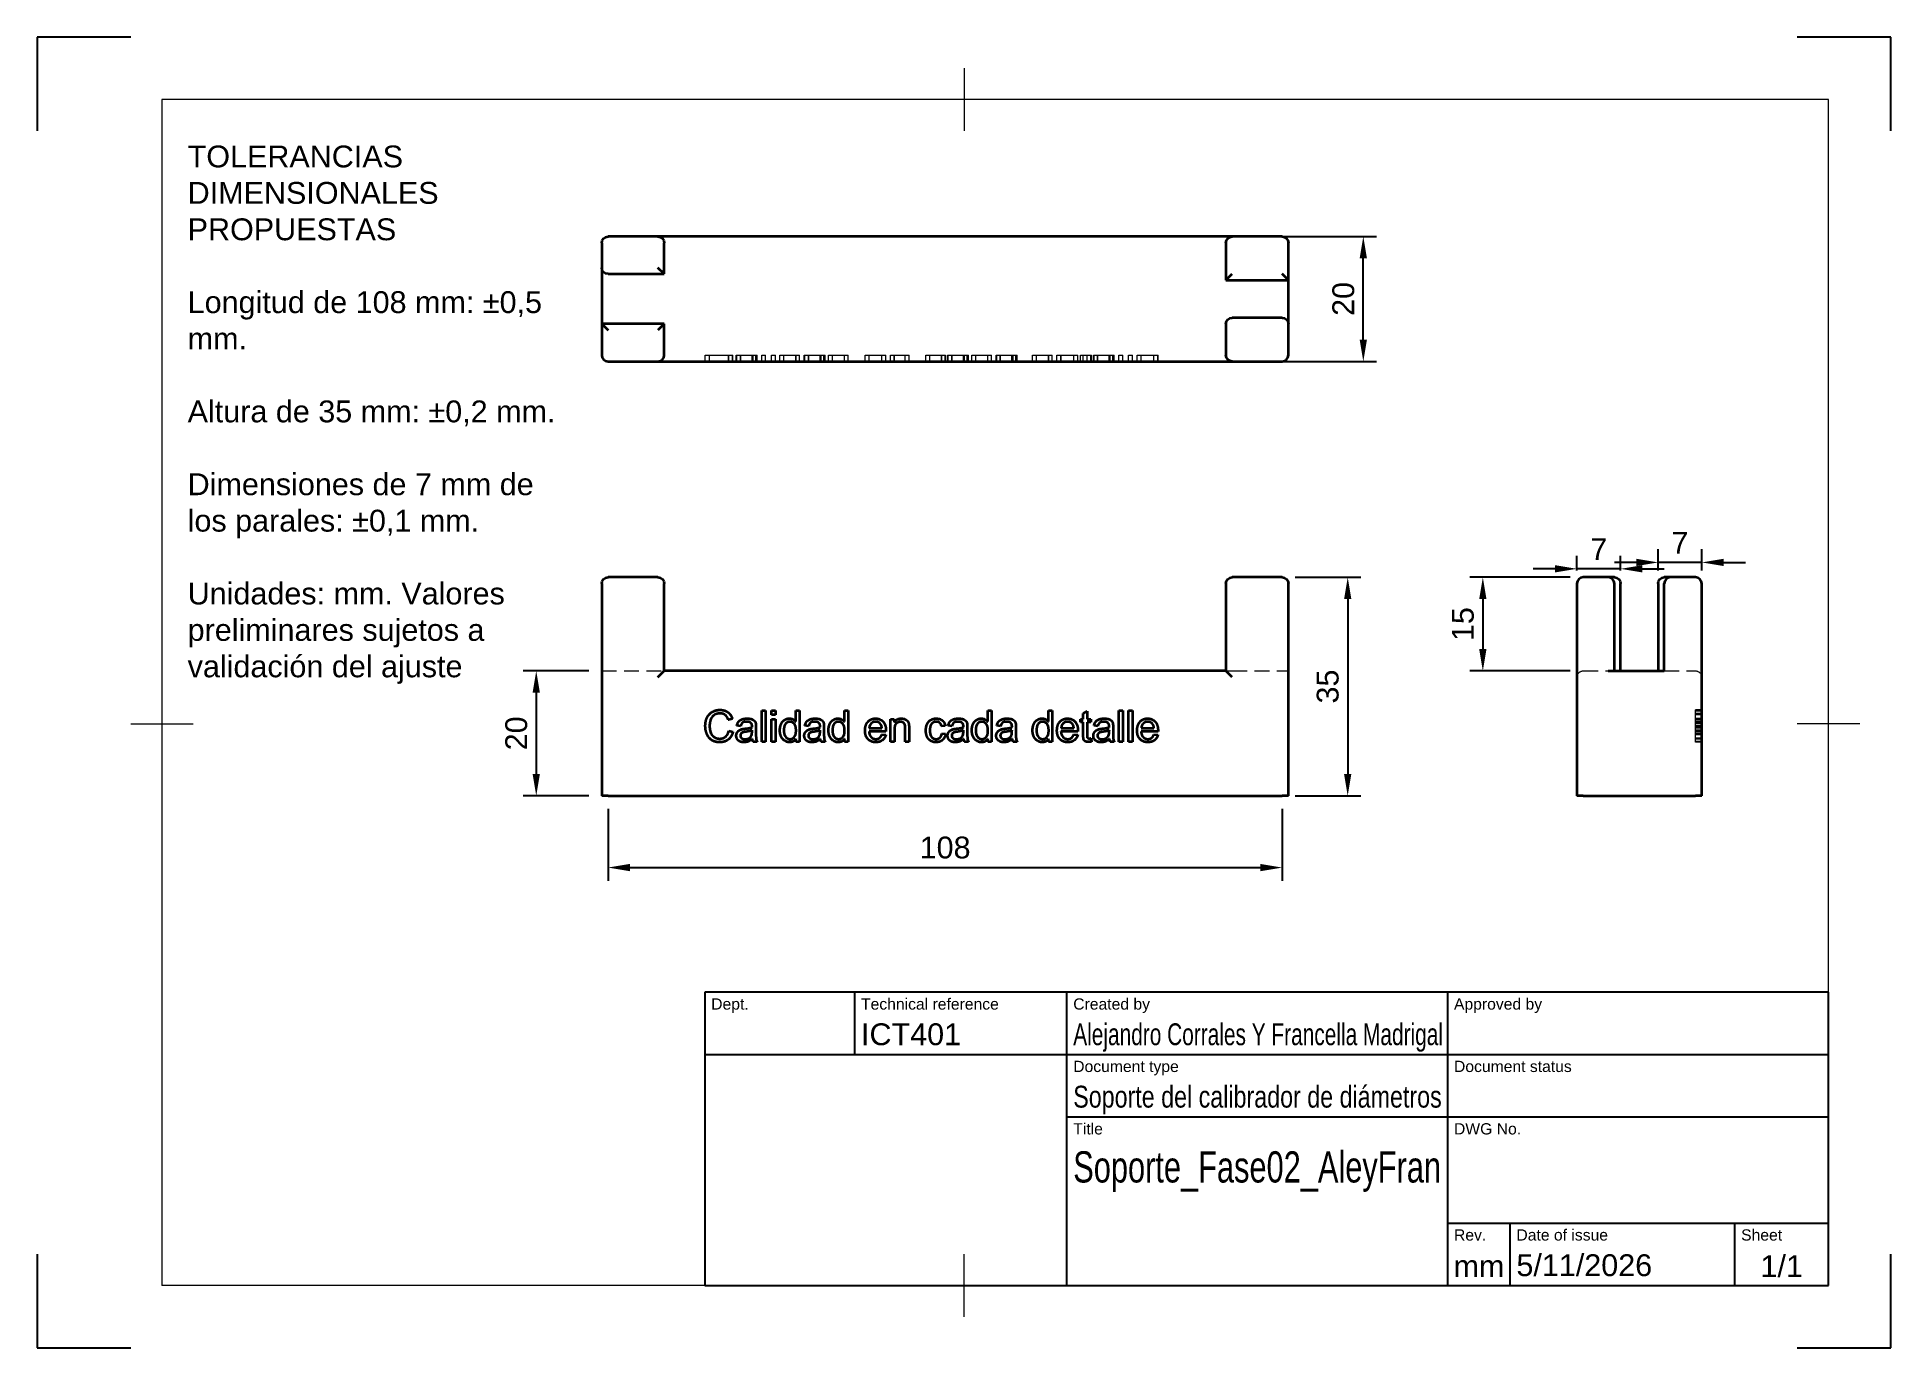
# Model space of a CAD drawing. Header units: millimetres. Extents: x 0 to 297, y 0 to 210.
import ezdxf
from ezdxf.enums import TextEntityAlignment as Align

# ---------------------------------------------------------------- set-up
doc = ezdxf.new("R2010")
doc.units = ezdxf.units.MM
doc.header["$LTSCALE"] = 0.75
doc.linetypes.add('HIDDEN2', pattern=[4.7625, 3.175, -1.5875])
for name, color, linetype, lineweight in [('BORDER', 7, 'Continuous', 18), ('FD_Dimensions', 7, 'Continuous', 18), ('Hidden', 7, 'HIDDEN2', 18), ('Notes', 7, 'Continuous', 18), ('TITLEBLOCK', 7, 'Continuous', 25), ('Visible', 7, 'Continuous', 35)]:
    doc.layers.add(name, color=color, linetype=linetype, lineweight=lineweight)
doc.styles.add('FusionTitle', font='arial.ttf')
doc.styles.get("Standard").update_dxf_attribs({"font": 'arial.ttf'})
doc.dimstyles.new('Dim-ISO-25', dxfattribs={"dimtxt": 3.5, "dimasz": 3.5, "dimexe": 2.1, "dimexo": 2.1, "dimgap": 1.4, "dimtad": 1, "dimzin": 12, "dimdsep": 46, "dimtxsty": 'Standard', "dimcen": 0, "dimazin": 3, "dimtp": 0.1, "dimtm": 0.1, "dimtfac": 0.714286, "dimtmove": 0, "dimatfit": 3, "dimfxl": 1, "dimtzin": 12, "dimarcsym": 0})

msp = doc.modelspace()

# ---------------------------------------------------------------- texts
at = {"layer": 'Notes', "insert": (24.125, 192.623), "char_height": 3.5, "attachment_point": 1}
msp.add_mtext_dynamic_manual_height_columns('TOLERANCIAS DIMENSIONALES PROPUESTAS^J^JLongitud de 108 mm: ±0,5 mm.^J^JAltura de 35 mm: ±0,2 mm.^J^JDimensiones de 7 mm de los parales: ±0,1 mm.^J^JUnidades: mm. Valores preliminares sujetos a validación del ajuste', width=60.48824, gutter_width=17.5, heights=[93.709], dxfattribs=at)

# ---------------------------------------------------------------- blocks, each defined once
blk = doc.blocks.new('ISO_A4(L)_SHEET')
at = {"layer": 'BORDER'}
for p, q in [((148.5, 205), (148.5, 195)), ((287, 200), (20, 200)), ((20, 200), (20, 10)), ((287, 10), (287, 200)), ((15, 100), (25, 100)), ((292, 100), (282, 100)), ((148.5, 5), (148.5, 15)), ((287, 10), (20, 10))]:
    blk.add_line(p, q, dxfattribs=at)
at = {"layer": 'Defpoints'}
for p, q in [((0, 210), (0, 195)), ((15, 210), (0, 210)), ((297, 210), (282, 210)), ((297, 195), (297, 210)), ((0, 15), (0, 0)), ((297, 0), (297, 15)), ((0, 0), (15, 0)), ((282, 0), (297, 0))]:
    blk.add_line(p, q, dxfattribs=at)
blk = doc.blocks.new('ISO_TITLEBLOCK')
at = {"layer": 'TITLEBLOCK'}
for p, q in [((0, 47), (-180, 47)), ((-180, 47), (-180, 0)), ((-156, 37), (-156, 47)), ((-122, 0), (-122, 47)), ((-61, 0), (-61, 47)), ((0, 0), (0, 47)), ((-180, 37), (0, 37)), ((-122, 27), (0, 27)), ((-61, 10), (0, 10)), ((-51, 0), (-51, 10)), ((-15, 0), (-15, 10)), ((-180, 0), (0, 0))]:
    blk.add_line(p, q, dxfattribs=at)
at = {"layer": 'TITLEBLOCK', "style": 'FusionTitle'}
for s, p in [('Dept.', (-179, 46)), ('Technical reference', (-155, 46)), ('Created by', (-121, 46)), ('Approved by', (-60, 46)), ('Document type', (-121, 36)), ('Document status', (-60, 36)), ('Title', (-121, 26)), ('DWG No.', (-60, 26)), ('Rev.', (-60, 9)), ('Date of issue', (-50, 9)), ('Sheet', (-14, 9))]:
    blk.add_text(s, height=1.8, dxfattribs=at).set_placement(p, align=Align.TOP_LEFT)
for tag, height, p in [('DEPT', 3.5, (-179, 42)), ('TECHNICAL_REFERENCE', 3.5, (-155, 42)), ('CREATED_BY', 3.5, (-121, 42)), ('APPROVED_BY', 3.5, (-60, 42)), ('DOCUMENT_TYPE', 3.5, (-121, 32)), ('DOCUMENT_STATUS', 3.5, (-60, 32)), ('TITLE_1', 5, (-121, 21.5)), ('TITLE_2', 5, (-121, 14)), ('TITLE_3', 5, (-121, 6.5)), ('DATE_OF_ISSUE', 3.5, (-50, 5))]:
    blk.add_attdef(tag, text='', height=height, dxfattribs=at).set_placement(p, align=Align.TOP_LEFT)
for tag, p in [('CREATED_DATE', (-62, 42)), ('APPROVED_DATE', (-0.99, 42))]:
    blk.add_attdef(tag, text='', height=3.5, dxfattribs=at).set_placement(p, align=Align.TOP_RIGHT)
for tag, height, p in [('DRAWING_NUMBER', 5, (-30.5, 19.75)), ('REV', 3.5, (-56, 4.85)), ('SHEET', 3.5, (-7.5, 4.85))]:
    blk.add_attdef(tag, text='', height=height, dxfattribs=at).set_placement(p, align=Align.TOP_CENTER)
blk = doc.blocks.new('*D13')
at = {"layer": 'Defpoints', "color": 0, "transparency": 16777216}
for p in [(91.47241, 88.455252), (199.47241, 88.455252), (199.47241, 76.955252)]:
    blk.add_point(p, dxfattribs=at)
at = {"layer": 'FD_Dimensions', "color": 0, "lineweight": -2, "transparency": 16777216}
for p, q in [((91.47241, 86.355252), (91.47241, 74.855252)), ((199.47241, 86.355252), (199.47241, 74.855252)), ((94.97241, 76.955252), (195.97241, 76.955252))]:
    blk.add_line(p, q, dxfattribs=at)
at = {"layer": 'FD_Dimensions', "color": 0, "transparency": 16777216}
for points in [[(94.97241, 77.538586), (94.97241, 76.371919), (91.47241, 76.955252)], [(195.97241, 77.538586), (195.97241, 76.371919), (199.47241, 76.955252)]]:
    blk.add_solid(points, dxfattribs=at)
at = {"layer": 'FD_Dimensions', "color": 0, "transparency": 16777216, "insert": (145.47241, 80.142258), "char_height": 3.5, "attachment_point": 5}
blk.add_mtext('108', dxfattribs=at)
blk = doc.blocks.new('*D14')
at = {"layer": 'Defpoints', "color": 0, "transparency": 16777216}
for p in [(191.472408, 178.046645), (212.472408, 178.046645), (191.472408, 158.046645)]:
    blk.add_point(p, dxfattribs=at)
at = {"layer": 'FD_Dimensions', "color": 0, "lineweight": -2, "transparency": 16777216}
for p, q in [((193.572408, 178.046645), (214.572408, 178.046645)), ((212.472408, 161.546645), (212.472408, 174.546645)), ((193.572408, 158.046645), (214.572408, 158.046645))]:
    blk.add_line(p, q, dxfattribs=at)
at = {"layer": 'FD_Dimensions', "color": 0, "transparency": 16777216}
for points in [[(211.889075, 174.546645), (213.055742, 174.546645), (212.472408, 178.046645)], [(211.889075, 161.546645), (213.055742, 161.546645), (212.472408, 158.046645)]]:
    blk.add_solid(points, dxfattribs=at)
at = {"layer": 'FD_Dimensions', "color": 0, "transparency": 16777216, "insert": (209.285403, 168.046645), "char_height": 3.5, "attachment_point": 5, "rotation": 90}
blk.add_mtext('20', dxfattribs=at)
blk = doc.blocks.new('*D15')
at = {"layer": 'Defpoints', "color": 0, "transparency": 16777216}
for p in [(199.47241, 123.455252), (199.47241, 88.455252), (209.97241, 88.455252)]:
    blk.add_point(p, dxfattribs=at)
at = {"layer": 'FD_Dimensions', "color": 0, "lineweight": -2, "transparency": 16777216}
for p, q in [((201.57241, 123.455252), (212.07241, 123.455252)), ((209.97241, 119.955252), (209.97241, 91.955252)), ((201.57241, 88.455252), (212.07241, 88.455252))]:
    blk.add_line(p, q, dxfattribs=at)
at = {"layer": 'FD_Dimensions', "color": 0, "transparency": 16777216}
for points in [[(209.389077, 119.955252), (210.555744, 119.955252), (209.97241, 123.455252)], [(209.389077, 91.955252), (210.555744, 91.955252), (209.97241, 88.455252)]]:
    blk.add_solid(points, dxfattribs=at)
at = {"layer": 'FD_Dimensions', "color": 0, "transparency": 16777216, "insert": (206.784211, 105.955252), "char_height": 3.5, "attachment_point": 5, "rotation": 90}
blk.add_mtext('35', dxfattribs=at)
blk = doc.blocks.new('*D16')
at = {"layer": 'Defpoints', "color": 0, "transparency": 16777216}
for p in [(246.696469, 124.814403), (246.696469, 122.455252), (253.696469, 122.455252)]:
    blk.add_point(p, dxfattribs=at)
at = {"layer": 'FD_Dimensions', "color": 0, "lineweight": -2, "transparency": 16777216}
for p, q in [((243.196469, 124.814403), (239.696469, 124.814403)), ((246.696469, 124.555252), (246.696469, 126.914403)), ((253.696469, 124.814403), (246.696469, 124.814403)), ((253.696469, 124.555252), (253.696469, 126.914403)), ((257.196469, 124.814403), (260.696469, 124.814403))]:
    blk.add_line(p, q, dxfattribs=at)
at = {"layer": 'FD_Dimensions', "color": 0, "transparency": 16777216}
for points in [[(243.196469, 125.397736), (243.196469, 124.23107), (246.696469, 124.814403)], [(257.196469, 125.397736), (257.196469, 124.23107), (253.696469, 124.814403)]]:
    blk.add_solid(points, dxfattribs=at)
at = {"layer": 'FD_Dimensions', "color": 0, "transparency": 16777216, "insert": (250.196469, 127.964403), "char_height": 3.5, "attachment_point": 5}
blk.add_mtext('7', dxfattribs=at)
blk = doc.blocks.new('*D17')
at = {"layer": 'Defpoints', "color": 0, "transparency": 16777216}
for p in [(259.69647, 125.838634), (259.69647, 122.455252), (266.696469, 122.455252)]:
    blk.add_point(p, dxfattribs=at)
at = {"layer": 'FD_Dimensions', "color": 0, "lineweight": -2, "transparency": 16777216}
for p, q in [((259.69647, 124.555252), (259.69647, 127.938634)), ((266.696469, 124.555252), (266.696469, 127.938634)), ((256.19647, 125.838634), (252.69647, 125.838634)), ((266.696469, 125.838634), (259.69647, 125.838634)), ((270.196469, 125.838634), (273.696469, 125.838634))]:
    blk.add_line(p, q, dxfattribs=at)
at = {"layer": 'FD_Dimensions', "color": 0, "transparency": 16777216}
for points in [[(256.19647, 126.421968), (256.19647, 125.255301), (259.69647, 125.838634)], [(270.196469, 126.421968), (270.196469, 125.255301), (266.696469, 125.838634)]]:
    blk.add_solid(points, dxfattribs=at)
at = {"layer": 'FD_Dimensions', "color": 0, "transparency": 16777216, "insert": (263.196469, 128.988634), "char_height": 3.5, "attachment_point": 5}
blk.add_mtext('7', dxfattribs=at)
blk = doc.blocks.new('*D18')
at = {"layer": 'Defpoints', "color": 0, "transparency": 16777216}
for p in [(90.47241, 108.455252), (79.97241, 88.455252), (90.47241, 88.455252)]:
    blk.add_point(p, dxfattribs=at)
at = {"layer": 'FD_Dimensions', "color": 0, "lineweight": -2, "transparency": 16777216}
for p, q in [((88.37241, 108.455252), (77.87241, 108.455252)), ((79.97241, 104.955252), (79.97241, 91.955252)), ((88.37241, 88.455252), (77.87241, 88.455252))]:
    blk.add_line(p, q, dxfattribs=at)
at = {"layer": 'FD_Dimensions', "color": 0, "transparency": 16777216}
for points in [[(79.389077, 104.955252), (80.555744, 104.955252), (79.97241, 108.455252)], [(79.389077, 91.955252), (80.555744, 91.955252), (79.97241, 88.455252)]]:
    blk.add_solid(points, dxfattribs=at)
at = {"layer": 'FD_Dimensions', "color": 0, "transparency": 16777216, "insert": (76.785405, 98.455252), "char_height": 3.5, "attachment_point": 5, "rotation": 90}
blk.add_mtext('20', dxfattribs=at)
blk = doc.blocks.new('*D19')
at = {"layer": 'Defpoints', "color": 0, "transparency": 16777216}
for p in [(247.696469, 123.455252), (231.623422, 108.455252), (247.696469, 108.455252)]:
    blk.add_point(p, dxfattribs=at)
at = {"layer": 'FD_Dimensions', "color": 0, "lineweight": -2, "transparency": 16777216}
for p, q in [((245.596469, 123.455252), (229.523422, 123.455252)), ((231.623422, 119.955252), (231.623422, 111.955252)), ((245.596469, 108.455252), (229.523422, 108.455252))]:
    blk.add_line(p, q, dxfattribs=at)
at = {"layer": 'FD_Dimensions', "color": 0, "transparency": 16777216}
for points in [[(231.040089, 119.955252), (232.206756, 119.955252), (231.623422, 123.455252)], [(231.040089, 111.955252), (232.206756, 111.955252), (231.623422, 108.455252)]]:
    blk.add_solid(points, dxfattribs=at)
at = {"layer": 'FD_Dimensions', "color": 0, "transparency": 16777216, "insert": (228.436417, 115.955252), "char_height": 3.5, "attachment_point": 5, "rotation": 90}
blk.add_mtext('15', dxfattribs=at)

# ---------------------------------------------------------------- dimensions: what is measured, and where the dimension line sits
at = {"layer": 'FD_Dimensions'}
for p1, p2, distance, picture, middle in [((191.472, 158.047), (191.472, 178.047), -21, '*D14', (209.285, 168.047)), ((266.696, 122.455), (259.696, 122.455), -3.383, '*D17', (263.196, 128.989)), ((253.696, 122.455), (246.696, 122.455), -2.359, '*D16', (250.196, 127.964)), ((199.472, 123.455), (199.472, 88.455), 10.5, '*D15', (206.784, 105.955)), ((247.696, 123.455), (247.696, 108.455), -16.073, '*D19', (228.436, 115.955)), ((90.472, 108.455), (90.472, 88.455), -10.5, '*D18', (76.785, 98.455)), ((91.472, 88.455), (199.472, 88.455), -11.5, '*D13', (145.472, 80.142))]:
    dim = msp.add_aligned_dim(p1=p1, p2=p2, distance=distance, dimstyle='Dim-ISO-25', override={"dimlfac": 1, "dimclrd": 0, "dimclre": 0}, dxfattribs=at)
    dim.commit()
    dim.dimension.update_dxf_attribs({"geometry": picture, "text_midpoint": middle})

# ---------------------------------------------------------------- linework, layer by layer
at = {"layer": 'Hidden', "extrusion": (-1e-16, -1, 2.967e-13)}
for p, q in [((107.058, 158.047), (107.058, 159.047)), ((107.058, 159.047), (107.357, 159.047)), ((107.357, 159.047), (108.208, 159.047)), ((107.742, 158.047), (107.742, 159.047)), ((108.208, 159.047), (109.423, 159.047)), ((109.423, 159.047), (110.688, 159.047)), ((110.688, 159.047), (111.402, 159.047)), ((110.75, 158.047), (110.75, 159.047)), ((110.825, 158.047), (110.825, 159.047)), ((111.402, 158.047), (111.402, 159.047)), ((111.402, 159.047), (111.488, 159.047)), ((111.488, 158.047), (111.488, 159.047)), ((112.018, 158.047), (112.018, 159.047)), ((112.018, 159.047), (112.124, 159.047)), ((112.124, 158.047), (112.124, 159.047)), ((112.124, 159.047), (112.394, 159.047)), ((112.394, 159.047), (112.937, 159.047)), ((112.674, 158.047), (112.674, 159.047)), ((112.725, 158.047), (112.725, 159.047)), ((112.937, 159.047), (113.761, 159.047)), ((113.761, 159.047), (114.516, 159.047)), ((114.516, 159.047), (114.943, 159.047)), ((114.543, 158.047), (114.543, 159.047)), ((114.547, 158.047), (114.547, 159.047)), ((114.595, 158.047), (114.595, 159.047)), ((114.718, 158.047), (114.718, 159.047)), ((114.943, 159.047), (115.135, 159.047)), ((115.135, 158.047), (115.135, 159.047)), ((115.135, 159.047), (115.166, 159.047)), ((115.166, 159.047), (115.205, 159.047)), ((115.166, 158.047), (115.166, 159.047)), ((115.205, 159.047), (115.36, 159.047)), ((115.36, 158.047), (115.36, 159.047)), ((116.105, 158.047), (116.105, 159.047)), ((116.105, 159.047), (116.721, 159.047)), ((116.721, 158.047), (116.721, 159.047)), ((117.678, 158.047), (117.678, 159.047)), ((117.678, 159.047), (118.293, 159.047)), ((118.293, 158.047), (118.293, 159.047)), ((119.007, 158.047), (119.007, 159.047)), ((119.007, 159.047), (119.188, 159.047)), ((119.188, 159.047), (119.732, 159.047)), ((119.64, 158.047), (119.64, 159.047)), ((119.732, 159.047), (120.542, 159.047)), ((120.542, 159.047), (121.126, 159.047)), ((121.126, 159.047), (121.543, 159.047)), ((121.543, 158.047), (121.543, 159.047)), ((121.543, 159.047), (122.155, 159.047)), ((121.584, 158.047), (121.584, 159.047)), ((121.595, 158.047), (121.595, 159.047)), ((122.155, 158.047), (122.155, 159.047)), ((122.914, 158.047), (122.914, 159.047)), ((122.914, 159.047), (123.02, 159.047)), ((123.02, 158.047), (123.02, 159.047)), ((123.02, 159.047), (123.29, 159.047)), ((123.29, 159.047), (123.833, 159.047)), ((123.57, 158.047), (123.57, 159.047)), ((123.622, 158.047), (123.622, 159.047)), ((123.833, 159.047), (124.657, 159.047)), ((124.657, 159.047), (125.413, 159.047)), ((125.413, 159.047), (125.84, 159.047)), ((125.44, 158.047), (125.44, 159.047)), ((125.443, 158.047), (125.443, 159.047)), ((125.491, 158.047), (125.491, 159.047)), ((125.614, 158.047), (125.614, 159.047)), ((125.84, 159.047), (126.031, 159.047)), ((126.031, 158.047), (126.031, 159.047)), ((126.031, 159.047), (126.062, 159.047)), ((126.062, 159.047), (126.101, 159.047)), ((126.062, 158.047), (126.062, 159.047)), ((126.101, 159.047), (126.257, 159.047)), ((126.257, 158.047), (126.257, 159.047)), ((126.793, 158.047), (126.793, 159.047)), ((126.793, 159.047), (126.975, 159.047)), ((126.975, 159.047), (127.518, 159.047)), ((127.426, 158.047), (127.426, 159.047)), ((127.518, 159.047), (128.328, 159.047)), ((128.328, 159.047), (128.913, 159.047)), ((128.913, 159.047), (129.33, 159.047)), ((129.33, 158.047), (129.33, 159.047)), ((129.33, 159.047), (129.941, 159.047)), ((129.371, 158.047), (129.371, 159.047)), ((129.381, 158.047), (129.381, 159.047)), ((129.941, 158.047), (129.941, 159.047)), ((132.648, 158.047), (132.648, 159.047)), ((132.648, 159.047), (133.12, 159.047)), ((133.12, 159.047), (134.344, 159.047)), ((133.284, 158.047), (133.284, 159.047)), ((133.318, 158.047), (133.318, 159.047)), ((134.344, 159.047), (135.533, 159.047)), ((135.338, 158.047), (135.338, 159.047)), ((135.345, 158.047), (135.345, 159.047)), ((135.533, 159.047), (135.995, 159.047)), ((135.974, 158.047), (135.974, 159.047)), ((135.991, 158.047), (135.991, 159.047)), ((135.995, 158.047), (135.995, 159.047)), ((136.747, 158.047), (136.747, 159.047)), ((136.747, 159.047), (137.3, 159.047)), ((137.3, 159.047), (138.456, 159.047)), ((137.3, 158.047), (137.3, 159.047)), ((137.362, 158.047), (137.362, 159.047)), ((138.456, 159.047), (139.059, 159.047)), ((139.059, 159.047), (139.471, 159.047)), ((139.081, 158.047), (139.081, 159.047)), ((139.471, 159.047), (139.662, 159.047)), ((139.662, 159.047), (139.696, 159.047)), ((139.696, 158.047), (139.696, 159.047)), ((142.396, 158.047), (142.396, 159.047)), ((142.396, 159.047), (142.591, 159.047)), ((142.591, 159.047), (143.184, 159.047)), ((143.029, 158.047), (143.029, 159.047)), ((143.184, 159.047), (144.051, 159.047)), ((144.051, 159.047), (145.018, 159.047)), ((144.902, 158.047), (144.902, 159.047)), ((144.953, 158.047), (144.953, 159.047)), ((145.018, 159.047), (145.5, 159.047)), ((145.5, 158.047), (145.5, 159.047)), ((145.5, 159.047), (145.558, 159.047)), ((145.558, 158.047), (145.558, 159.047)), ((145.876, 158.047), (145.876, 159.047)), ((145.876, 159.047), (145.982, 159.047)), ((145.982, 158.047), (145.982, 159.047)), ((145.982, 159.047), (146.252, 159.047)), ((146.252, 159.047), (146.795, 159.047)), ((146.532, 158.047), (146.532, 159.047)), ((146.583, 158.047), (146.583, 159.047)), ((146.795, 159.047), (147.619, 159.047)), ((147.619, 159.047), (148.375, 159.047)), ((148.375, 159.047), (148.802, 159.047)), ((148.402, 158.047), (148.402, 159.047)), ((148.405, 158.047), (148.405, 159.047)), ((148.453, 158.047), (148.453, 159.047)), ((148.576, 158.047), (148.576, 159.047)), ((148.802, 159.047), (148.993, 159.047)), ((148.993, 158.047), (148.993, 159.047)), ((148.993, 159.047), (149.024, 159.047)), ((149.024, 159.047), (149.063, 159.047)), ((149.024, 158.047), (149.024, 159.047)), ((149.063, 159.047), (149.219, 159.047)), ((149.219, 158.047), (149.219, 159.047)), ((149.755, 158.047), (149.755, 159.047)), ((149.755, 159.047), (149.937, 159.047)), ((149.937, 159.047), (150.48, 159.047)), ((150.388, 158.047), (150.388, 159.047)), ((150.48, 159.047), (151.29, 159.047)), ((151.29, 159.047), (151.875, 159.047)), ((151.875, 159.047), (152.292, 159.047)), ((152.292, 158.047), (152.292, 159.047)), ((152.292, 159.047), (152.903, 159.047)), ((152.333, 158.047), (152.333, 159.047)), ((152.343, 158.047), (152.343, 159.047)), ((152.903, 158.047), (152.903, 159.047)), ((153.662, 158.047), (153.662, 159.047)), ((153.662, 159.047), (153.768, 159.047)), ((153.768, 158.047), (153.768, 159.047)), ((153.768, 159.047), (154.038, 159.047)), ((154.038, 159.047), (154.582, 159.047)), ((154.318, 158.047), (154.318, 159.047)), ((154.37, 158.047), (154.37, 159.047)), ((154.582, 159.047), (155.405, 159.047)), ((155.405, 159.047), (156.161, 159.047)), ((156.161, 159.047), (156.588, 159.047)), ((156.188, 158.047), (156.188, 159.047)), ((156.191, 158.047), (156.191, 159.047)), ((156.239, 158.047), (156.239, 159.047)), ((156.362, 158.047), (156.362, 159.047)), ((156.588, 159.047), (156.779, 159.047)), ((156.779, 158.047), (156.779, 159.047)), ((156.779, 159.047), (156.81, 159.047)), ((156.81, 159.047), (156.849, 159.047)), ((156.81, 158.047), (156.81, 159.047)), ((156.849, 159.047), (157.005, 159.047)), ((157.005, 158.047), (157.005, 159.047)), ((159.486, 158.047), (159.486, 159.047)), ((159.486, 159.047), (159.667, 159.047)), ((159.667, 159.047), (160.211, 159.047)), ((160.119, 158.047), (160.119, 159.047)), ((160.211, 159.047), (161.021, 159.047)), ((161.021, 159.047), (161.605, 159.047)), ((161.605, 159.047), (162.022, 159.047)), ((162.022, 158.047), (162.022, 159.047)), ((162.022, 159.047), (162.634, 159.047)), ((162.063, 158.047), (162.063, 159.047)), ((162.074, 158.047), (162.074, 159.047)), ((162.634, 158.047), (162.634, 159.047)), ((163.396, 158.047), (163.396, 159.047)), ((163.396, 159.047), (163.868, 159.047)), ((163.868, 159.047), (165.092, 159.047)), ((164.032, 158.047), (164.032, 159.047)), ((164.066, 158.047), (164.066, 159.047)), ((165.092, 159.047), (166.281, 159.047)), ((166.086, 158.047), (166.086, 159.047)), ((166.093, 158.047), (166.093, 159.047)), ((166.281, 159.047), (166.743, 159.047)), ((166.722, 158.047), (166.722, 159.047)), ((166.739, 158.047), (166.739, 159.047)), ((166.743, 158.047), (166.743, 159.047)), ((167.156, 158.047), (167.156, 159.047)), ((167.156, 159.047), (167.607, 159.047)), ((167.607, 158.047), (167.607, 159.047)), ((167.607, 159.047), (168.219, 159.047)), ((168.219, 159.047), (168.838, 159.047)), ((168.219, 158.047), (168.219, 159.047)), ((168.838, 158.047), (168.838, 159.047)), ((168.838, 159.047), (168.927, 159.047)), ((168.927, 158.047), (168.927, 159.047)), ((169.231, 158.047), (169.231, 159.047)), ((169.231, 159.047), (169.337, 159.047)), ((169.337, 158.047), (169.337, 159.047)), ((169.337, 159.047), (169.607, 159.047)), ((169.607, 159.047), (170.15, 159.047)), ((169.887, 158.047), (169.887, 159.047)), ((169.938, 158.047), (169.938, 159.047)), ((170.15, 159.047), (170.974, 159.047)), ((170.974, 159.047), (171.729, 159.047)), ((171.729, 159.047), (172.157, 159.047)), ((171.757, 158.047), (171.757, 159.047)), ((171.76, 158.047), (171.76, 159.047)), ((171.808, 158.047), (171.808, 159.047)), ((171.931, 158.047), (171.931, 159.047)), ((172.157, 159.047), (172.348, 159.047)), ((172.348, 158.047), (172.348, 159.047)), ((172.348, 159.047), (172.379, 159.047)), ((172.379, 159.047), (172.418, 159.047)), ((172.379, 158.047), (172.379, 159.047)), ((172.418, 159.047), (172.574, 159.047)), ((172.574, 158.047), (172.574, 159.047)), ((173.319, 158.047), (173.319, 159.047)), ((173.319, 159.047), (173.934, 159.047)), ((173.934, 158.047), (173.934, 159.047)), ((174.874, 158.047), (174.874, 159.047)), ((174.874, 159.047), (175.489, 159.047)), ((175.489, 158.047), (175.489, 159.047)), ((176.238, 158.047), (176.238, 159.047)), ((176.238, 159.047), (176.709, 159.047)), ((176.709, 159.047), (177.933, 159.047)), ((176.874, 158.047), (176.874, 159.047)), ((176.908, 158.047), (176.908, 159.047)), ((177.933, 159.047), (179.123, 159.047)), ((178.928, 158.047), (178.928, 159.047)), ((178.935, 158.047), (178.935, 159.047)), ((179.123, 159.047), (179.584, 159.047)), ((179.563, 158.047), (179.563, 159.047)), ((179.581, 158.047), (179.581, 159.047)), ((179.584, 158.047), (179.584, 159.047))]:
    msp.add_line(p, q, dxfattribs=at)
at = {"layer": 'Hidden'}
for p, q in [((90.472, 108.455), (100.472, 108.455)), ((190.472, 108.455), (191.472, 108.455)), ((191.472, 108.455), (199.472, 108.455)), ((199.472, 108.455), (200.472, 108.455))]:
    msp.add_line(p, q, dxfattribs=at)
at = {"layer": 'Hidden', "extrusion": (1, -2e-16, 2.969e-13)}
for p, q in [((247.696, 108.455), (251.696, 108.455)), ((260.696, 108.455), (265.696, 108.455)), ((266.696, 102.215), (265.696, 102.215)), ((265.696, 101.912), (265.696, 102.215)), ((266.696, 102.129), (265.696, 102.129)), ((266.696, 102.016), (265.696, 102.016)), ((265.696, 101.027), (265.696, 101.912)), ((266.696, 101.647), (265.696, 101.647)), ((266.696, 101.422), (265.696, 101.422)), ((265.696, 99.661), (265.696, 101.027)), ((266.696, 100.83), (265.696, 100.83)), ((266.696, 100.755), (265.696, 100.755)), ((266.696, 100.748), (265.696, 100.748)), ((266.696, 100.601), (265.696, 100.601)), ((266.696, 100.331), (265.696, 100.331)), ((266.696, 100.324), (265.696, 100.324)), ((266.696, 100.321), (265.696, 100.321)), ((266.696, 100.297), (265.696, 100.297)), ((266.696, 100.27), (265.696, 100.27)), ((266.696, 100.232), (265.696, 100.232)), ((266.696, 100.027), (265.696, 100.027)), ((266.696, 99.713), (265.696, 99.713)), ((266.696, 99.682), (265.696, 99.682)), ((265.696, 98.318), (265.696, 99.661)), ((266.696, 99.631), (265.696, 99.631)), ((266.696, 99.59), (265.696, 99.59)), ((266.696, 99.422), (265.696, 99.422)), ((266.696, 99.282), (265.696, 99.282)), ((266.696, 98.94), (265.696, 98.94)), ((266.696, 98.875), (265.696, 98.875)), ((266.696, 98.776), (265.696, 98.776)), ((266.696, 98.708), (265.696, 98.708)), ((266.696, 98.448), (265.696, 98.448)), ((266.696, 98.369), (265.696, 98.369)), ((265.696, 97.363), (265.696, 98.318)), ((266.696, 98.287), (265.696, 98.287)), ((266.696, 98.209), (265.696, 98.209)), ((266.696, 97.669), (265.696, 97.669)), ((266.696, 97.645), (265.696, 97.645)), ((266.696, 97.6), (265.696, 97.6)), ((266.696, 97.576), (265.696, 97.576)), ((266.696, 97.566), (265.696, 97.566)), ((266.696, 97.542), (265.696, 97.542)), ((266.696, 97.518), (265.696, 97.518)), ((265.696, 97.033), (265.696, 97.363)), ((266.696, 97.125), (265.696, 97.125)), ((266.696, 97.118), (265.696, 97.118)), ((266.696, 97.07), (265.696, 97.07)), ((266.696, 97.036), (265.696, 97.036)), ((266.696, 97.033), (265.696, 97.033))]:
    msp.add_line(p, q, dxfattribs=at)
at = {"layer": 'Hidden', "extrusion": (0, -2e-16, -1)}
for centre, start, end in [((-247.696, 107.455), 0, 90), ((-265.696, 107.455), 90, 180)]:
    msp.add_arc(centre, 1, start, end, dxfattribs=at)
at = {"layer": 'Visible', "extrusion": (-1e-16, -1, 2.967e-13)}
for p, q in [((90.472, 177.047), (90.472, 173.047)), ((99.472, 178.047), (91.472, 178.047)), ((191.472, 178.047), (99.472, 178.047)), ((100.472, 172.047), (100.472, 177.047)), ((190.472, 177.047), (190.472, 171.047)), ((199.472, 178.047), (191.472, 178.047)), ((200.472, 171.047), (200.472, 177.047)), ((90.472, 173.047), (90.472, 164.047)), ((100.472, 172.047), (99.472, 173.047)), ((91.472, 172.047), (100.472, 172.047)), ((190.472, 171.047), (191.472, 172.047)), ((190.472, 171.047), (200.472, 171.047)), ((200.472, 171.047), (199.472, 172.047)), ((200.472, 164.047), (200.472, 171.047)), ((90.472, 164.047), (90.472, 159.047)), ((90.472, 164.047), (91.472, 163.047)), ((100.472, 164.047), (90.472, 164.047)), ((100.472, 164.047), (99.472, 163.047)), ((100.472, 159.047), (100.472, 164.047)), ((190.472, 164.047), (190.472, 159.047)), ((199.472, 165.047), (191.472, 165.047)), ((200.472, 159.047), (200.472, 164.047)), ((91.472, 158.047), (99.472, 158.047)), ((99.472, 158.047), (191.472, 158.047)), ((191.472, 158.047), (199.472, 158.047))]:
    msp.add_line(p, q, dxfattribs=at)
at = {"layer": 'Visible'}
for p, q in [((90.472, 122.455), (90.472, 88.455)), ((99.472, 123.455), (91.472, 123.455)), ((100.472, 108.455), (100.472, 122.455)), ((190.472, 122.455), (190.472, 108.455)), ((199.472, 123.455), (191.472, 123.455)), ((200.472, 88.455), (200.472, 122.455)), ((99.472, 107.455), (100.472, 108.455)), ((190.472, 108.455), (100.472, 108.455)), ((191.472, 107.455), (190.472, 108.455)), ((116.105, 102.129), (116.721, 102.129)), ((116.105, 97.118), (116.105, 102.129)), ((116.721, 102.129), (116.721, 97.118)), ((117.678, 102.129), (118.293, 102.129)), ((117.678, 101.422), (117.678, 102.129)), ((118.293, 101.422), (117.678, 101.422)), ((118.293, 102.129), (118.293, 101.422)), ((121.543, 102.129), (122.155, 102.129)), ((121.543, 100.331), (121.543, 102.129)), ((122.155, 102.129), (122.155, 97.118)), ((129.33, 102.129), (129.941, 102.129)), ((129.33, 100.331), (129.33, 102.129)), ((129.941, 102.129), (129.941, 97.118)), ((152.292, 102.129), (152.903, 102.129)), ((152.292, 100.331), (152.292, 102.129)), ((152.903, 102.129), (152.903, 97.118)), ((162.022, 102.129), (162.634, 102.129)), ((162.022, 100.331), (162.022, 102.129)), ((162.634, 102.129), (162.634, 97.118)), ((167.607, 101.647), (168.219, 102.016)), ((167.607, 100.748), (167.607, 101.647)), ((168.219, 102.016), (168.219, 100.748)), ((173.319, 102.129), (173.934, 102.129)), ((173.319, 97.118), (173.319, 102.129)), ((173.934, 102.129), (173.934, 97.118)), ((174.874, 102.129), (175.489, 102.129)), ((174.874, 97.118), (174.874, 102.129)), ((175.489, 102.129), (175.489, 97.118)), ((111.402, 100.755), (110.75, 100.601)), ((110.825, 98.875), (111.488, 98.708)), ((112.725, 99.631), (112.124, 99.713)), ((114.543, 98.715), (114.543, 98.94)), ((115.166, 99.46), (115.166, 98.639)), ((117.678, 100.748), (118.293, 100.748)), ((117.678, 97.118), (117.678, 100.748)), ((118.293, 100.748), (118.293, 97.118)), ((123.622, 99.631), (123.02, 99.713)), ((125.44, 98.715), (125.44, 98.94)), ((126.062, 99.46), (126.062, 98.639)), ((135.991, 98.776), (133.284, 98.776)), ((133.318, 99.282), (135.345, 99.282)), ((135.338, 98.287), (135.974, 98.209)), ((136.747, 100.748), (137.3, 100.748)), ((136.747, 97.118), (136.747, 100.748)), ((137.3, 100.748), (137.3, 100.232)), ((137.362, 99.101), (137.362, 97.118)), ((139.081, 97.118), (139.081, 99.326)), ((139.696, 99.35), (139.696, 97.118)), ((145.5, 99.682), (144.902, 99.59)), ((144.953, 98.448), (145.558, 98.369)), ((146.583, 99.631), (145.982, 99.713)), ((148.402, 98.715), (148.402, 98.94)), ((149.024, 99.46), (149.024, 98.639)), ((154.37, 99.631), (153.768, 99.713)), ((156.188, 98.715), (156.188, 98.94)), ((156.81, 99.46), (156.81, 98.639)), ((166.739, 98.776), (164.032, 98.776)), ((164.066, 99.282), (166.093, 99.282)), ((166.086, 98.287), (166.722, 98.209)), ((167.156, 100.748), (167.607, 100.748)), ((167.156, 100.27), (167.156, 100.748)), ((167.607, 100.27), (167.156, 100.27)), ((167.607, 98.181), (167.607, 100.27)), ((168.219, 100.748), (168.838, 100.748)), ((168.219, 100.27), (168.219, 98.147)), ((168.838, 100.27), (168.219, 100.27)), ((168.838, 100.748), (168.838, 100.27)), ((169.938, 99.631), (169.337, 99.713)), ((171.757, 98.715), (171.757, 98.94)), ((172.379, 99.46), (172.379, 98.639)), ((179.581, 98.776), (176.874, 98.776)), ((176.908, 99.282), (178.935, 99.282)), ((178.928, 98.287), (179.563, 98.209)), ((115.36, 97.118), (114.718, 97.118)), ((116.721, 97.118), (116.105, 97.118)), ((118.293, 97.118), (117.678, 97.118)), ((121.584, 97.118), (121.584, 97.576)), ((122.155, 97.118), (121.584, 97.118)), ((126.257, 97.118), (125.614, 97.118)), ((129.371, 97.118), (129.371, 97.576)), ((129.941, 97.118), (129.371, 97.118)), ((137.362, 97.118), (136.747, 97.118)), ((139.696, 97.118), (139.081, 97.118)), ((149.219, 97.118), (148.576, 97.118)), ((152.333, 97.118), (152.333, 97.576)), ((152.903, 97.118), (152.333, 97.118)), ((157.005, 97.118), (156.362, 97.118)), ((162.063, 97.118), (162.063, 97.576)), ((162.634, 97.118), (162.063, 97.118)), ((168.838, 97.669), (168.927, 97.125)), ((172.574, 97.118), (171.931, 97.118)), ((173.934, 97.118), (173.319, 97.118)), ((175.489, 97.118), (174.874, 97.118)), ((91.472, 88.455), (90.472, 88.455)), ((91.472, 88.455), (199.472, 88.455)), ((200.472, 88.455), (199.472, 88.455))]:
    msp.add_line(p, q, dxfattribs=at)
at = {"layer": 'Visible', "extrusion": (1, -2e-16, 2.969e-13)}
for p, q in [((246.696, 122.455), (246.696, 88.455)), ((251.696, 123.455), (247.696, 123.455)), ((252.696, 123.455), (251.696, 123.455)), ((252.696, 108.455), (252.696, 122.455)), ((253.696, 108.455), (253.696, 122.455)), ((259.696, 122.455), (259.696, 108.455)), ((261.696, 123.455), (260.696, 123.455)), ((260.696, 108.455), (260.696, 122.455)), ((265.696, 123.455), (261.696, 123.455)), ((266.696, 88.455), (266.696, 122.455)), ((251.696, 108.455), (260.696, 108.455)), ((247.696, 88.455), (246.696, 88.455)), ((247.696, 88.455), (265.696, 88.455)), ((266.696, 88.455), (265.696, 88.455))]:
    msp.add_line(p, q, dxfattribs=at)
at = {"layer": 'Visible', "extrusion": (0, 0, -1)}
for centre, start, end in [((-91.472, 177.047), 0, 90), ((-99.472, 177.047), 90, 180), ((-191.472, 177.047), 0, 90), ((-199.472, 177.047), 90, 180), ((-91.472, 173.047), 270, 0), ((-191.472, 164.047), 0, 90), ((-199.472, 164.047), 90, 180), ((-191.472, 159.047), 270, 0), ((-91.472, 122.455), 0, 90), ((-99.472, 122.455), 90, 180), ((-191.472, 122.455), 0, 90), ((-199.472, 122.455), 90, 180)]:
    msp.add_arc(centre, 1, start, end, dxfattribs=at)
at = {"layer": 'Visible'}
for centre, start, end in [((91.472, 159.047), 180, 270), ((99.472, 159.047), 270, 0), ((199.472, 159.047), 270, 0), ((247.696, 122.455), 90, 180), ((251.696, 122.455), 0, 90), ((261.696, 122.455), 90, 180), ((265.696, 122.455), 0, 90)]:
    msp.add_arc(centre, 1, start, end, dxfattribs=at)
at = {"layer": 'Visible', "extrusion": (0, -2e-16, -1)}
for centre, start, end in [((-252.696, 122.455), 90, 180), ((-260.696, 122.455), 0, 90)]:
    msp.add_arc(centre, 1, start, end, dxfattribs=at)
at = {"layer": 'Visible'}
for points in [[(107.058, 99.661), (107.058, 100.444), (107.357, 101.027)], [(107.357, 101.027), (107.656, 101.61), (108.208, 101.912)], [(108.444, 101.37), (108.056, 101.093), (107.899, 100.627)], [(108.208, 101.912), (108.76, 102.215), (109.423, 102.215)], [(109.41, 101.647), (108.832, 101.647), (108.444, 101.37)], [(110.244, 101.398), (109.912, 101.647), (109.41, 101.647)], [(109.423, 102.215), (110.175, 102.215), (110.688, 101.832)], [(110.75, 100.601), (110.575, 101.148), (110.244, 101.398)], [(110.688, 101.832), (111.201, 101.449), (111.402, 100.755)], [(107.323, 98.318), (107.058, 98.944), (107.058, 99.661)], [(108.095, 97.363), (107.588, 97.693), (107.323, 98.318)], [(107.899, 100.627), (107.742, 100.16), (107.742, 99.665)], [(107.742, 99.665), (107.742, 99.026), (107.928, 98.549)], [(107.928, 98.549), (108.114, 98.072), (108.507, 97.836)], [(110.302, 97.922), (110.688, 98.243), (110.825, 98.875)], [(111.488, 98.708), (111.279, 97.891), (110.738, 97.462)], [(112.018, 98.075), (112.018, 98.342), (112.139, 98.562)], [(112.339, 97.329), (112.018, 97.621), (112.018, 98.075)], [(112.124, 99.713), (112.206, 100.099), (112.394, 100.336)], [(112.139, 98.562), (112.26, 98.783), (112.457, 98.916)], [(112.394, 100.336), (112.582, 100.574), (112.937, 100.702)], [(112.457, 98.916), (112.653, 99.049), (112.899, 99.118)], [(112.759, 98.385), (112.674, 98.253), (112.674, 98.092)], [(112.674, 98.092), (112.674, 97.846), (112.86, 97.682)], [(113.031, 100.169), (112.824, 100.017), (112.725, 99.631)], [(113.002, 98.585), (112.845, 98.516), (112.759, 98.385)], [(112.899, 99.118), (113.081, 99.166), (113.446, 99.21)], [(112.937, 100.702), (113.292, 100.83), (113.761, 100.83)], [(113.539, 98.708), (113.159, 98.653), (113.002, 98.585)], [(113.672, 100.321), (113.238, 100.321), (113.031, 100.169)], [(113.446, 99.21), (114.191, 99.299), (114.543, 99.422)], [(114.543, 98.94), (114.208, 98.803), (113.539, 98.708)], [(114.373, 100.112), (114.137, 100.321), (113.672, 100.321)], [(113.761, 100.83), (114.226, 100.83), (114.516, 100.721)], [(114.038, 97.674), (114.314, 97.829), (114.444, 98.099)], [(114.547, 99.583), (114.547, 99.959), (114.373, 100.112)], [(114.444, 98.099), (114.543, 98.308), (114.543, 98.715)], [(114.516, 100.721), (114.807, 100.612), (114.943, 100.446)], [(114.543, 99.422), (114.547, 99.549), (114.547, 99.583)], [(114.943, 100.446), (115.08, 100.28), (115.135, 100.027)], [(115.135, 100.027), (115.166, 99.87), (115.166, 99.46)], [(115.166, 98.639), (115.166, 97.781), (115.205, 97.554)], [(119.007, 98.93), (119.007, 99.473), (119.188, 99.916)], [(119.207, 97.944), (119.007, 98.373), (119.007, 98.93)], [(119.188, 99.916), (119.37, 100.359), (119.732, 100.594)], [(119.915, 99.986), (119.64, 99.651), (119.64, 98.93)], [(119.64, 98.93), (119.64, 98.233), (119.934, 97.887)], [(119.732, 100.594), (120.094, 100.83), (120.542, 100.83)], [(120.6, 100.321), (120.19, 100.321), (119.915, 99.986)], [(120.542, 100.83), (120.87, 100.83), (121.126, 100.692)], [(121.308, 99.972), (121.021, 100.321), (120.6, 100.321)], [(121.126, 100.692), (121.383, 100.553), (121.543, 100.331)], [(121.595, 98.879), (121.595, 99.624), (121.308, 99.972)], [(121.313, 97.872), (121.595, 98.202), (121.595, 98.879)], [(122.914, 98.075), (122.914, 98.342), (123.035, 98.562)], [(123.235, 97.329), (122.914, 97.621), (122.914, 98.075)], [(123.02, 99.713), (123.102, 100.099), (123.29, 100.336)], [(123.035, 98.562), (123.157, 98.783), (123.353, 98.916)], [(123.29, 100.336), (123.478, 100.574), (123.833, 100.702)], [(123.353, 98.916), (123.55, 99.049), (123.796, 99.118)], [(123.656, 98.385), (123.57, 98.253), (123.57, 98.092)], [(123.57, 98.092), (123.57, 97.846), (123.757, 97.682)], [(123.927, 100.169), (123.721, 100.017), (123.622, 99.631)], [(123.898, 98.585), (123.741, 98.516), (123.656, 98.385)], [(123.796, 99.118), (123.977, 99.166), (124.343, 99.21)], [(123.833, 100.702), (124.189, 100.83), (124.657, 100.83)], [(124.435, 98.708), (124.056, 98.653), (123.898, 98.585)], [(124.568, 100.321), (124.134, 100.321), (123.927, 100.169)], [(124.343, 99.21), (125.088, 99.299), (125.44, 99.422)], [(125.44, 98.94), (125.105, 98.803), (124.435, 98.708)], [(125.269, 100.112), (125.033, 100.321), (124.568, 100.321)], [(124.657, 100.83), (125.122, 100.83), (125.413, 100.721)], [(124.934, 97.674), (125.211, 97.829), (125.341, 98.099)], [(125.443, 99.583), (125.443, 99.959), (125.269, 100.112)], [(125.341, 98.099), (125.44, 98.308), (125.44, 98.715)], [(125.413, 100.721), (125.703, 100.612), (125.84, 100.446)], [(125.44, 99.422), (125.443, 99.549), (125.443, 99.583)], [(125.84, 100.446), (125.977, 100.28), (126.031, 100.027)], [(126.031, 100.027), (126.062, 99.87), (126.062, 99.46)], [(126.062, 98.639), (126.062, 97.781), (126.101, 97.554)], [(126.793, 98.93), (126.793, 99.473), (126.975, 99.916)], [(126.993, 97.944), (126.793, 98.373), (126.793, 98.93)], [(126.975, 99.916), (127.156, 100.359), (127.518, 100.594)], [(127.701, 99.986), (127.426, 99.651), (127.426, 98.93)], [(127.426, 98.93), (127.426, 98.233), (127.72, 97.887)], [(127.518, 100.594), (127.88, 100.83), (128.328, 100.83)], [(128.386, 100.321), (127.976, 100.321), (127.701, 99.986)], [(128.328, 100.83), (128.656, 100.83), (128.913, 100.692)], [(129.094, 99.972), (128.807, 100.321), (128.386, 100.321)], [(128.913, 100.692), (129.169, 100.553), (129.33, 100.331)], [(129.381, 98.879), (129.381, 99.624), (129.094, 99.972)], [(129.099, 97.872), (129.381, 98.202), (129.381, 98.879)], [(132.648, 98.903), (132.648, 99.819), (133.12, 100.324)], [(133.115, 97.527), (132.648, 98.017), (132.648, 98.903)], [(133.12, 100.324), (133.592, 100.83), (134.344, 100.83)], [(133.284, 98.776), (133.318, 98.178), (133.623, 97.86)], [(133.638, 100.041), (133.349, 99.757), (133.318, 99.282)], [(134.351, 100.324), (133.927, 100.324), (133.638, 100.041)], [(134.344, 100.83), (135.072, 100.83), (135.533, 100.335)], [(135.113, 99.969), (134.819, 100.324), (134.351, 100.324)], [(134.959, 97.72), (135.198, 97.898), (135.338, 98.287)], [(135.345, 99.282), (135.304, 99.74), (135.113, 99.969)], [(135.974, 98.209), (135.824, 97.652), (135.417, 97.344)], [(135.533, 100.335), (135.995, 99.839), (135.995, 98.94)], [(135.995, 98.94), (135.995, 98.885), (135.991, 98.776)], [(137.3, 100.232), (137.7, 100.83), (138.456, 100.83)], [(137.647, 100.048), (137.362, 99.798), (137.362, 99.101)], [(138.326, 100.297), (137.933, 100.297), (137.647, 100.048)], [(138.755, 100.186), (138.572, 100.297), (138.326, 100.297)], [(138.456, 100.83), (138.784, 100.83), (139.059, 100.712)], [(139.009, 99.889), (138.938, 100.075), (138.755, 100.186)], [(139.081, 99.326), (139.081, 99.702), (139.009, 99.889)], [(139.059, 100.712), (139.334, 100.594), (139.471, 100.403)], [(139.471, 100.403), (139.607, 100.212), (139.662, 99.948)], [(139.662, 99.948), (139.696, 99.778), (139.696, 99.35)], [(142.396, 98.92), (142.396, 99.507), (142.591, 99.948)], [(142.849, 97.523), (142.396, 98.01), (142.396, 98.92)], [(142.591, 99.948), (142.786, 100.389), (143.184, 100.61)], [(143.319, 99.991), (143.029, 99.658), (143.029, 98.937)], [(143.029, 98.937), (143.029, 98.205), (143.309, 97.874)], [(143.184, 100.61), (143.583, 100.83), (144.051, 100.83)], [(144.075, 100.324), (143.61, 100.324), (143.319, 99.991)], [(144.051, 100.83), (144.642, 100.83), (145.018, 100.531)], [(144.599, 100.14), (144.382, 100.324), (144.075, 100.324)], [(144.902, 99.59), (144.816, 99.955), (144.599, 100.14)], [(144.646, 97.764), (144.888, 97.987), (144.953, 98.448)], [(145.018, 100.531), (145.394, 100.232), (145.5, 99.682)], [(145.558, 98.369), (145.459, 97.744), (145.051, 97.39)], [(145.876, 98.075), (145.876, 98.342), (145.997, 98.562)], [(146.197, 97.329), (145.876, 97.621), (145.876, 98.075)], [(145.982, 99.713), (146.064, 100.099), (146.252, 100.336)], [(145.997, 98.562), (146.119, 98.783), (146.315, 98.916)], [(146.252, 100.336), (146.44, 100.574), (146.795, 100.702)], [(146.315, 98.916), (146.512, 99.049), (146.758, 99.118)], [(146.618, 98.385), (146.532, 98.253), (146.532, 98.092)], [(146.532, 98.092), (146.532, 97.846), (146.719, 97.682)], [(146.889, 100.169), (146.683, 100.017), (146.583, 99.631)], [(146.86, 98.585), (146.703, 98.516), (146.618, 98.385)], [(146.758, 99.118), (146.939, 99.166), (147.305, 99.21)], [(146.795, 100.702), (147.151, 100.83), (147.619, 100.83)], [(147.397, 98.708), (147.018, 98.653), (146.86, 98.585)], [(147.53, 100.321), (147.096, 100.321), (146.889, 100.169)], [(147.305, 99.21), (148.05, 99.299), (148.402, 99.422)], [(148.402, 98.94), (148.067, 98.803), (147.397, 98.708)], [(148.231, 100.112), (147.995, 100.321), (147.53, 100.321)], [(147.619, 100.83), (148.084, 100.83), (148.375, 100.721)], [(147.896, 97.674), (148.173, 97.829), (148.303, 98.099)], [(148.405, 99.583), (148.405, 99.959), (148.231, 100.112)], [(148.303, 98.099), (148.402, 98.308), (148.402, 98.715)], [(148.375, 100.721), (148.665, 100.612), (148.802, 100.446)], [(148.402, 99.422), (148.405, 99.549), (148.405, 99.583)], [(148.802, 100.446), (148.938, 100.28), (148.993, 100.027)], [(148.993, 100.027), (149.024, 99.87), (149.024, 99.46)], [(149.024, 98.639), (149.024, 97.781), (149.063, 97.554)], [(149.755, 98.93), (149.755, 99.473), (149.937, 99.916)], [(149.955, 97.944), (149.755, 98.373), (149.755, 98.93)], [(149.937, 99.916), (150.118, 100.359), (150.48, 100.594)], [(150.663, 99.986), (150.388, 99.651), (150.388, 98.93)], [(150.388, 98.93), (150.388, 98.233), (150.682, 97.887)], [(150.48, 100.594), (150.842, 100.83), (151.29, 100.83)], [(151.348, 100.321), (150.938, 100.321), (150.663, 99.986)], [(151.29, 100.83), (151.618, 100.83), (151.875, 100.692)], [(152.056, 99.972), (151.769, 100.321), (151.348, 100.321)], [(151.875, 100.692), (152.131, 100.553), (152.292, 100.331)], [(152.343, 98.879), (152.343, 99.624), (152.056, 99.972)], [(152.061, 97.872), (152.343, 98.202), (152.343, 98.879)], [(153.662, 98.075), (153.662, 98.342), (153.783, 98.562)], [(153.983, 97.329), (153.662, 97.621), (153.662, 98.075)], [(153.768, 99.713), (153.85, 100.099), (154.038, 100.336)], [(153.783, 98.562), (153.905, 98.783), (154.101, 98.916)], [(154.038, 100.336), (154.226, 100.574), (154.582, 100.702)], [(154.101, 98.916), (154.298, 99.049), (154.544, 99.118)], [(154.404, 98.385), (154.318, 98.253), (154.318, 98.092)], [(154.318, 98.092), (154.318, 97.846), (154.505, 97.682)], [(154.676, 100.169), (154.469, 100.017), (154.37, 99.631)], [(154.646, 98.585), (154.489, 98.516), (154.404, 98.385)], [(154.544, 99.118), (154.725, 99.166), (155.091, 99.21)], [(154.582, 100.702), (154.937, 100.83), (155.405, 100.83)], [(155.183, 98.708), (154.804, 98.653), (154.646, 98.585)], [(155.316, 100.321), (154.882, 100.321), (154.676, 100.169)], [(155.091, 99.21), (155.836, 99.299), (156.188, 99.422)], [(156.188, 98.94), (155.853, 98.803), (155.183, 98.708)], [(156.017, 100.112), (155.781, 100.321), (155.316, 100.321)], [(155.405, 100.83), (155.87, 100.83), (156.161, 100.721)], [(155.682, 97.674), (155.959, 97.829), (156.089, 98.099)], [(156.191, 99.583), (156.191, 99.959), (156.017, 100.112)], [(156.089, 98.099), (156.188, 98.308), (156.188, 98.715)], [(156.161, 100.721), (156.451, 100.612), (156.588, 100.446)], [(156.188, 99.422), (156.191, 99.549), (156.191, 99.583)], [(156.588, 100.446), (156.725, 100.28), (156.779, 100.027)], [(156.779, 100.027), (156.81, 99.87), (156.81, 99.46)], [(156.81, 98.639), (156.81, 97.781), (156.849, 97.554)], [(159.486, 98.93), (159.486, 99.473), (159.667, 99.916)], [(159.686, 97.944), (159.486, 98.373), (159.486, 98.93)], [(159.667, 99.916), (159.849, 100.359), (160.211, 100.594)], [(160.394, 99.986), (160.119, 99.651), (160.119, 98.93)], [(160.119, 98.93), (160.119, 98.233), (160.413, 97.887)], [(160.211, 100.594), (160.573, 100.83), (161.021, 100.83)], [(161.079, 100.321), (160.669, 100.321), (160.394, 99.986)], [(161.021, 100.83), (161.349, 100.83), (161.605, 100.692)], [(161.787, 99.972), (161.5, 100.321), (161.079, 100.321)], [(161.605, 100.692), (161.862, 100.553), (162.022, 100.331)], [(162.074, 98.879), (162.074, 99.624), (161.787, 99.972)], [(161.792, 97.872), (162.074, 98.202), (162.074, 98.879)], [(163.396, 98.903), (163.396, 99.819), (163.868, 100.324)], [(163.863, 97.527), (163.396, 98.017), (163.396, 98.903)], [(163.868, 100.324), (164.34, 100.83), (165.092, 100.83)], [(164.032, 98.776), (164.066, 98.178), (164.371, 97.86)], [(164.386, 100.041), (164.097, 99.757), (164.066, 99.282)], [(165.099, 100.324), (164.675, 100.324), (164.386, 100.041)], [(165.092, 100.83), (165.82, 100.83), (166.281, 100.335)], [(165.861, 99.969), (165.567, 100.324), (165.099, 100.324)], [(165.707, 97.72), (165.946, 97.898), (166.086, 98.287)], [(166.093, 99.282), (166.052, 99.74), (165.861, 99.969)], [(166.722, 98.209), (166.572, 97.652), (166.165, 97.344)], [(166.281, 100.335), (166.743, 99.839), (166.743, 98.94)], [(166.743, 98.94), (166.743, 98.885), (166.739, 98.776)], [(167.683, 97.455), (167.607, 97.628), (167.607, 98.181)], [(168.219, 98.147), (168.219, 97.884), (168.252, 97.809)], [(169.231, 98.075), (169.231, 98.342), (169.352, 98.562)], [(169.552, 97.329), (169.231, 97.621), (169.231, 98.075)], [(169.337, 99.713), (169.419, 100.099), (169.607, 100.336)], [(169.352, 98.562), (169.474, 98.783), (169.67, 98.916)], [(169.607, 100.336), (169.795, 100.574), (170.15, 100.702)], [(169.67, 98.916), (169.867, 99.049), (170.113, 99.118)], [(169.973, 98.385), (169.887, 98.253), (169.887, 98.092)], [(169.887, 98.092), (169.887, 97.846), (170.073, 97.682)], [(170.244, 100.169), (170.038, 100.017), (169.938, 99.631)], [(170.215, 98.585), (170.058, 98.516), (169.973, 98.385)], [(170.113, 99.118), (170.294, 99.166), (170.66, 99.21)], [(170.15, 100.702), (170.506, 100.83), (170.974, 100.83)], [(170.752, 98.708), (170.373, 98.653), (170.215, 98.585)], [(170.885, 100.321), (170.451, 100.321), (170.244, 100.169)], [(170.66, 99.21), (171.405, 99.299), (171.757, 99.422)], [(171.757, 98.94), (171.422, 98.803), (170.752, 98.708)], [(171.586, 100.112), (171.35, 100.321), (170.885, 100.321)], [(170.974, 100.83), (171.439, 100.83), (171.729, 100.721)], [(171.251, 97.674), (171.528, 97.829), (171.658, 98.099)], [(171.76, 99.583), (171.76, 99.959), (171.586, 100.112)], [(171.658, 98.099), (171.757, 98.308), (171.757, 98.715)], [(171.729, 100.721), (172.02, 100.612), (172.157, 100.446)], [(171.757, 99.422), (171.76, 99.549), (171.76, 99.583)], [(172.157, 100.446), (172.293, 100.28), (172.348, 100.027)], [(172.348, 100.027), (172.379, 99.87), (172.379, 99.46)], [(172.379, 98.639), (172.379, 97.781), (172.418, 97.554)], [(176.238, 98.903), (176.238, 99.819), (176.709, 100.324)], [(176.704, 97.527), (176.238, 98.017), (176.238, 98.903)], [(176.709, 100.324), (177.181, 100.83), (177.933, 100.83)], [(176.874, 98.776), (176.908, 98.178), (177.212, 97.86)], [(177.227, 100.041), (176.938, 99.757), (176.908, 99.282)], [(177.94, 100.324), (177.516, 100.324), (177.227, 100.041)], [(177.933, 100.83), (178.661, 100.83), (179.123, 100.335)], [(178.702, 99.969), (178.408, 100.324), (177.94, 100.324)], [(178.548, 97.72), (178.788, 97.898), (178.928, 98.287)], [(178.935, 99.282), (178.894, 99.74), (178.702, 99.969)], [(179.563, 98.209), (179.413, 97.652), (179.006, 97.344)], [(179.123, 100.335), (179.584, 99.839), (179.584, 98.94)], [(179.584, 98.94), (179.584, 98.885), (179.581, 98.776)], [(109.413, 97.033), (108.603, 97.033), (108.095, 97.363)], [(108.507, 97.836), (108.9, 97.6), (109.358, 97.6)], [(109.358, 97.6), (109.916, 97.6), (110.302, 97.922)], [(110.738, 97.462), (110.196, 97.033), (109.413, 97.033)], [(113.258, 97.036), (112.66, 97.036), (112.339, 97.329)], [(112.86, 97.682), (113.046, 97.518), (113.405, 97.518)], [(113.937, 97.156), (113.621, 97.036), (113.258, 97.036)], [(113.405, 97.518), (113.761, 97.518), (114.038, 97.674)], [(114.595, 97.566), (114.253, 97.276), (113.937, 97.156)], [(114.718, 97.118), (114.622, 97.31), (114.595, 97.566)], [(115.205, 97.554), (115.244, 97.327), (115.36, 97.118)], [(119.771, 97.276), (119.407, 97.515), (119.207, 97.944)], [(120.569, 97.036), (120.135, 97.036), (119.771, 97.276)], [(119.934, 97.887), (120.228, 97.542), (120.627, 97.542)], [(121.584, 97.576), (121.239, 97.036), (120.569, 97.036)], [(120.627, 97.542), (121.031, 97.542), (121.313, 97.872)], [(124.155, 97.036), (123.557, 97.036), (123.235, 97.329)], [(123.757, 97.682), (123.943, 97.518), (124.302, 97.518)], [(124.833, 97.156), (124.517, 97.036), (124.155, 97.036)], [(124.302, 97.518), (124.657, 97.518), (124.934, 97.674)], [(125.491, 97.566), (125.149, 97.276), (124.833, 97.156)], [(125.614, 97.118), (125.519, 97.31), (125.491, 97.566)], [(126.101, 97.554), (126.141, 97.327), (126.257, 97.118)], [(127.557, 97.276), (127.193, 97.515), (126.993, 97.944)], [(128.355, 97.036), (127.921, 97.036), (127.557, 97.276)], [(127.72, 97.887), (128.014, 97.542), (128.414, 97.542)], [(129.371, 97.576), (129.025, 97.036), (128.355, 97.036)], [(128.414, 97.542), (128.817, 97.542), (129.099, 97.872)], [(134.378, 97.036), (133.582, 97.036), (133.115, 97.527)], [(133.623, 97.86), (133.927, 97.542), (134.381, 97.542)], [(135.417, 97.344), (135.01, 97.036), (134.378, 97.036)], [(134.381, 97.542), (134.72, 97.542), (134.959, 97.72)], [(144.047, 97.036), (143.302, 97.036), (142.849, 97.523)], [(143.309, 97.874), (143.589, 97.542), (144.041, 97.542)], [(144.041, 97.542), (144.403, 97.542), (144.646, 97.764)], [(145.051, 97.39), (144.642, 97.036), (144.047, 97.036)], [(147.117, 97.036), (146.519, 97.036), (146.197, 97.329)], [(146.719, 97.682), (146.905, 97.518), (147.264, 97.518)], [(147.795, 97.156), (147.479, 97.036), (147.117, 97.036)], [(147.264, 97.518), (147.619, 97.518), (147.896, 97.674)], [(148.453, 97.566), (148.111, 97.276), (147.795, 97.156)], [(148.576, 97.118), (148.48, 97.31), (148.453, 97.566)], [(149.063, 97.554), (149.103, 97.327), (149.219, 97.118)], [(150.519, 97.276), (150.155, 97.515), (149.955, 97.944)], [(151.317, 97.036), (150.883, 97.036), (150.519, 97.276)], [(150.682, 97.887), (150.976, 97.542), (151.375, 97.542)], [(152.333, 97.576), (151.987, 97.036), (151.317, 97.036)], [(151.375, 97.542), (151.779, 97.542), (152.061, 97.872)], [(154.903, 97.036), (154.305, 97.036), (153.983, 97.329)], [(154.505, 97.682), (154.691, 97.518), (155.05, 97.518)], [(155.581, 97.156), (155.265, 97.036), (154.903, 97.036)], [(155.05, 97.518), (155.405, 97.518), (155.682, 97.674)], [(156.239, 97.566), (155.897, 97.276), (155.581, 97.156)], [(156.362, 97.118), (156.267, 97.31), (156.239, 97.566)], [(156.849, 97.554), (156.889, 97.327), (157.005, 97.118)], [(160.25, 97.276), (159.886, 97.515), (159.686, 97.944)], [(161.048, 97.036), (160.614, 97.036), (160.25, 97.276)], [(160.413, 97.887), (160.707, 97.542), (161.106, 97.542)], [(162.063, 97.576), (161.718, 97.036), (161.048, 97.036)], [(161.106, 97.542), (161.51, 97.542), (161.792, 97.872)], [(165.126, 97.036), (164.33, 97.036), (163.863, 97.527)], [(164.371, 97.86), (164.675, 97.542), (165.129, 97.542)], [(166.165, 97.344), (165.758, 97.036), (165.126, 97.036)], [(165.129, 97.542), (165.468, 97.542), (165.707, 97.72)], [(167.942, 97.176), (167.758, 97.282), (167.683, 97.455)], [(168.462, 97.07), (168.127, 97.07), (167.942, 97.176)], [(168.252, 97.809), (168.284, 97.734), (168.358, 97.689)], [(168.358, 97.689), (168.431, 97.645), (168.568, 97.645)], [(168.927, 97.125), (168.667, 97.07), (168.462, 97.07)], [(168.568, 97.645), (168.67, 97.645), (168.838, 97.669)], [(170.472, 97.036), (169.874, 97.036), (169.552, 97.329)], [(170.073, 97.682), (170.26, 97.518), (170.619, 97.518)], [(171.15, 97.156), (170.834, 97.036), (170.472, 97.036)], [(170.619, 97.518), (170.974, 97.518), (171.251, 97.674)], [(171.808, 97.566), (171.466, 97.276), (171.15, 97.156)], [(171.931, 97.118), (171.835, 97.31), (171.808, 97.566)], [(172.418, 97.554), (172.458, 97.327), (172.574, 97.118)], [(177.967, 97.036), (177.171, 97.036), (176.704, 97.527)], [(177.212, 97.86), (177.516, 97.542), (177.971, 97.542)], [(179.006, 97.344), (178.6, 97.036), (177.967, 97.036)], [(177.971, 97.542), (178.309, 97.542), (178.548, 97.72)]]:
    msp.add_open_spline(points, degree=2, dxfattribs=at)

# ---------------------------------------------------------------- block references
at = {"layer": 'BORDER'}
msp.add_blockref('ISO_A4(L)_SHEET', (0, 0), dxfattribs=at)
at = {"layer": 'TITLEBLOCK'}
ref = msp.add_blockref('ISO_TITLEBLOCK', (287, 10), dxfattribs=at)
ref.add_attrib('DATE_OF_ISSUE', '5/11/2026', dxfattribs={"height": 3.5, "style": 'FusionTitle'}).set_placement((237, 15), align=Align.TOP_LEFT)
ref.add_attrib('REV', 'mm', dxfattribs={"height": 3.5, "style": 'FusionTitle'}).set_placement((231, 14.85), align=Align.TOP_CENTER)
ref.add_attrib('DOCUMENT_TYPE', 'Soporte del calibrador de diámetros', dxfattribs={"height": 3.5, "style": 'FusionTitle', "width": 0.762212}).set_placement((166, 42), align=Align.TOP_LEFT)
ref.add_attrib('SHEET', '1/1', dxfattribs={"height": 3.5, "style": 'FusionTitle'}).set_placement((279.5, 14.85), align=Align.TOP_CENTER)
ref.add_attrib('TITLE_1', 'Soporte_Fase02_AleyFran', dxfattribs={"height": 5, "style": 'FusionTitle', "width": 0.70594}).set_placement((166, 31.5), align=Align.TOP_LEFT)
ref.add_attrib('CREATED_BY', 'Alejandro Corrales Y Francella Madrigal', dxfattribs={"height": 3.5, "style": 'FusionTitle', "width": 0.6834}).set_placement((166, 52), align=Align.TOP_LEFT)
ref.add_attrib('TECHNICAL_REFERENCE', 'ICT401', dxfattribs={"height": 3.5, "style": 'FusionTitle'}).set_placement((132, 52), align=Align.TOP_LEFT)

msp.set_redraw_order([(e.dxf.handle, doc.entitydb.next_handle()) for e in msp.query("TEXT MTEXT ATTDEF DIMENSION ARC_DIMENSION")])  # texts and dimensions are drawn at this point

doc.saveas('drawing.dxf')
